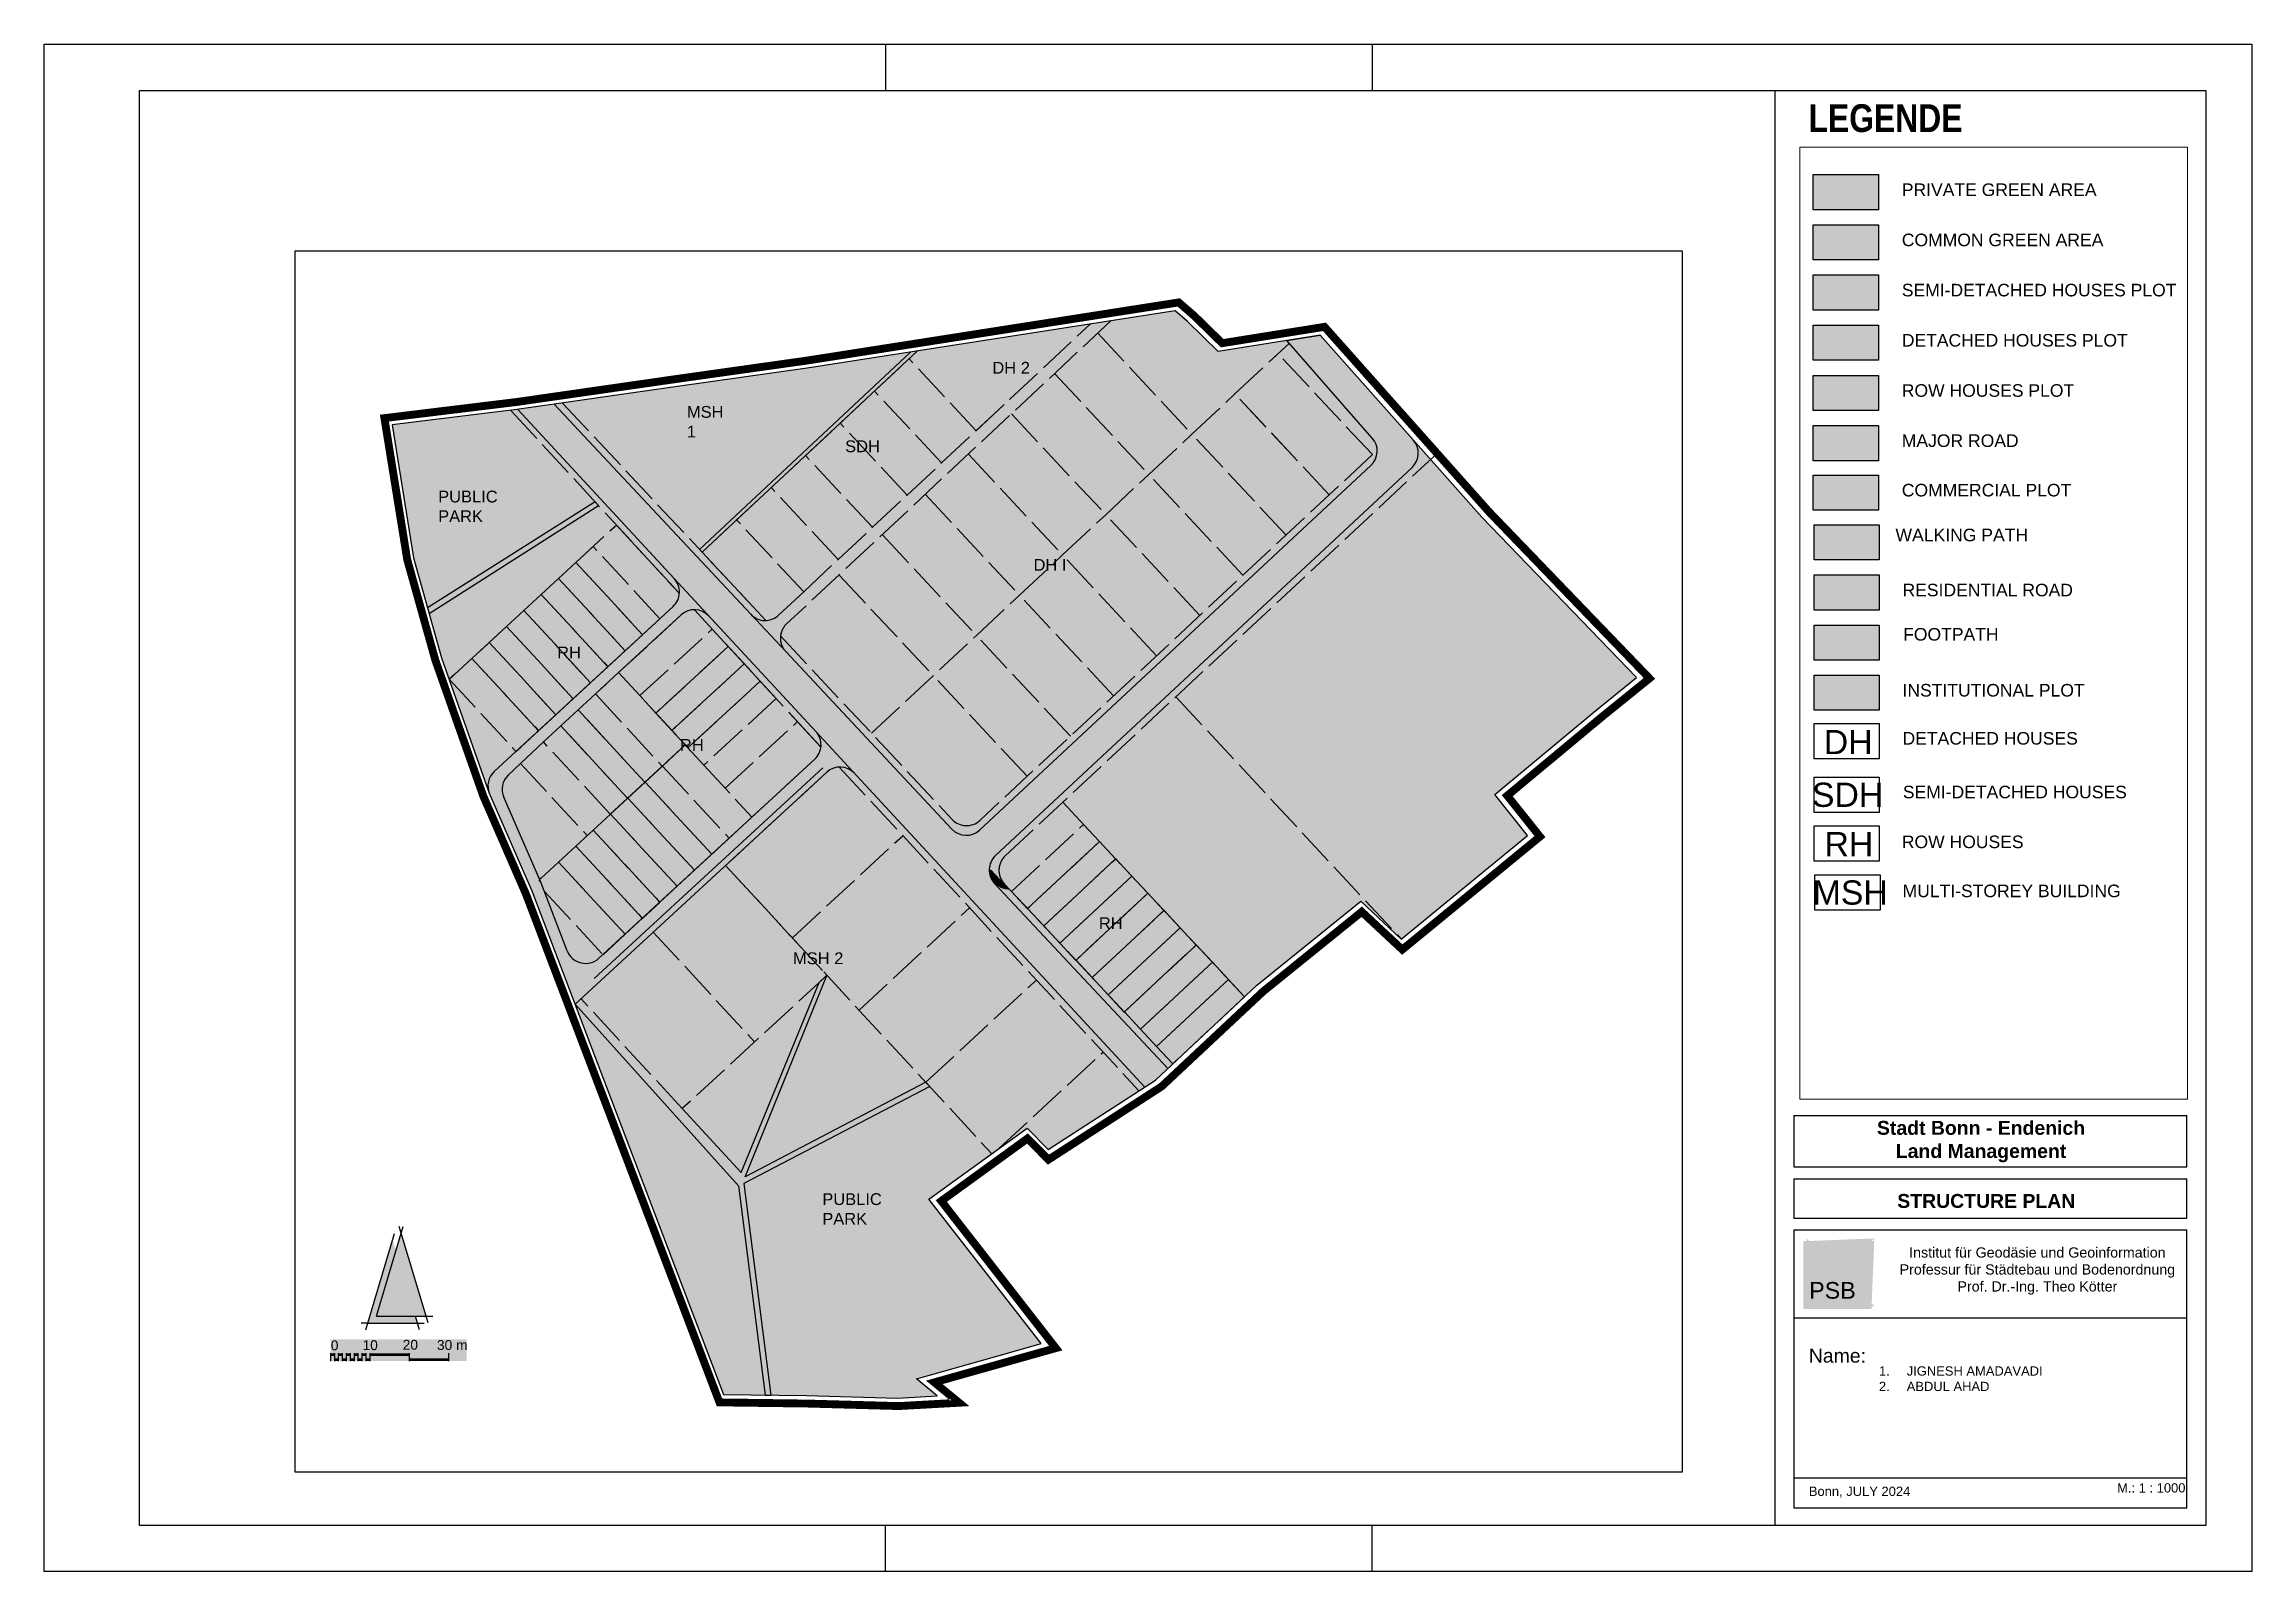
# Paper-space layout 'Designplan_1000' of a CAD drawing. Header units: metres. Extents: x 69 to 545, y 0 to 330.
# The model-space entities are those that its viewports show. They can reach past a viewport. Long polylines and large blocks are cut down to what shows.
import ezdxf

# ---------------------------------------------------------------- set-up
doc = ezdxf.new("R2010")
doc.units = ezdxf.units.M
doc.header["$MEASUREMENT"] = 0
doc.linetypes.add('GELTUNGSBEREICH', pattern=[8.5, 7, -1.5])
for name, color, linetype in [('detached house hatching', 255, 'Continuous'), ('FOOTPATH', 255, 'Continuous'), ('GELTUNGSBEREICH_B', 7, 'Continuous'), ('institutional plot hatching', 255, 'Continuous'), ('Labels', 7, 'Continuous'), ('Layout Frame', 7, 'Continuous'), ('Legend', 7, 'Continuous'), ('MAJOR ROAD', 255, 'Continuous'), ('MAJOR ROAD HATCH', 255, 'Continuous'), ('MSH 1', 255, 'Continuous'), ('MSH 2', 255, 'Continuous'), ('PLOT BOUNDARIES', 80, 'GELTUNGSBEREICH'), ('PUBLIC GREEN SPACE', 255, 'Continuous'), ('RESIDENTIAL ROAD', 255, 'Continuous'), ('RESIDENTIAL ROAD HATCHING', 255, 'Continuous'), ('row house hatching', 255, 'Continuous'), ('Scale Line', 7, 'Continuous'), ('semi detached hatch', 255, 'Continuous'), ('UMGR_GELTUNGSBEREICH', 7, 'Continuous'), ('WALKWAY', 255, 'Continuous'), ('Walkway Hatch', 255, 'Continuous')]:
    doc.layers.add(name, color=color, linetype=linetype)
doc.layers.add('Layout', color=1, linetype='Continuous', plot=False)
doc.layers.add('Planning area', color=1, linetype='Continuous', plot=False)
doc.styles.get("Standard").update_dxf_attribs({"font": 'arial.ttf', "height": 1})
doc.styles.add('Stil1', font='ARIALN.TTF')

psp = doc.layouts.new('Designplan_1000')

# ---------------------------------------------------------------- texts
at = {"layer": 'Layout Frame', "linetype": 'Continuous', "insert": (449.39, 316.79), "char_height": 6, "width": 201.2628, "attachment_point": 1, "style": 'Stil1'}
psp.add_mtext('{\\fArial Narrow|b1|i0|c0|p34;LEGENDE}', dxfattribs=at)
at = {"layer": 'Layout Frame', "linetype": 'Continuous'}
for s, insert, char_height, width, attachment_point in [('{\\fArial|b1|i0|c0|p34;Stadt Bonn - Endenich\\PLand Management}', (486.62, 97.37), 3, 258.8731, 2), ('{\\fArial|b1|i0|c0|p34;\\H0.8571x; STRUCTURE PLAN}', (487.17, 81.6), 3.5, 75.8823, 2), ('Institut für Geodäsie und Geoinformation\\PProfessur für Städtebau und Bodenordnung\\PProf. Dr.-Ing. Theo Kötter', (498.78, 70.08), 2.2, 258.8731, 2), ('Name:^I^I', (449.45, 48.2), 3, 214.1401, 1), ('{\\H0.6667x;M.: 1 : 1000}^I\\P^I', (515.99, 19.17), 3, 214.1401, 1), ('{\\H0.6667x;Bonn, JULY 2024}^I', (449.45, 18.43), 3, 214.1401, 1)]:
    psp.add_mtext(s, dxfattribs=dict(at, insert=insert, char_height=char_height, width=width, attachment_point=attachment_point))
at = {"layer": 'Layout Frame', "color": 7, "insert": (449.52, 62.6), "char_height": 3.6, "width": 10.4459, "attachment_point": 1}
psp.add_mtext('PSB', dxfattribs=at)
at = {"layer": 'Layout Frame', "insert": (462.58, 44.4), "char_height": 2, "attachment_point": 1}
psp.add_mtext_dynamic_manual_height_columns('\\pxi-3,l4,t4,31,58;1.^IJIGNESH AMADAVADI\\P2.^IABDUL AHAD', width=62.7475, gutter_width=5, heights=[10.81], dxfattribs=at)

msp = doc.modelspace()

# ---------------------------------------------------------------- texts
at = {"layer": 'Labels', "attachment_point": 1}
for s, width, gutter_width, insert, char_height in [('DH 2', 10.385, 2, (363595.09, 5621590.27), 3), ('MSH 1', 11.9129, 2, (363517.39, 5621579.05), 3), ('SDH', 11.0355, 2, (363557.64, 5621570.3), 3), ('PUBLIC PARK', 11.0355, 2, (363454.13, 5621557.52), 3), ('DH I', 10.385, 2, (363605.55, 5621540.15), 3), ('RH', 11.0355, 2, (363484.4, 5621517.86), 3), ('RH', 11.0355, 2, (363515.62, 5621494.34), 3), ('RH', 11.0355, 2, (363622.18, 5621449.01), 3), ('DH', 51.3774, 9.89, (364171.14, 5621449.6), 14.842), ('MSH 2', 13.0745, 2, (363544.38, 5621440.1), 3), ('SDH', 51.3774, 9.89, (364163.86, 5621417.27), 14.842), ('RH', 51.3774, 9.89, (364171.56, 5621387.04), 14.842), ('PUBLIC PARK', 11.0355, 2, (363551.83, 5621378.84), 3), ('MSH', 51.3774, 9.89, (364164.32, 5621357.34), 14.842)]:
    msp.add_mtext_dynamic_manual_height_columns(s, width=width, gutter_width=gutter_width, heights=[0], dxfattribs=dict(at, insert=insert, char_height=char_height))
at = {"layer": 'Legend', "linetype": 'Continuous', "width": 222.8401, "attachment_point": 1}
for s, insert, char_height in [('PRIVATE GREEN AREA', (364218.97, 5621784.76), 7.6958), ('COMMON GREEN AREA ', (364218.97, 5621753.97), 7.6958), ('SEMI-DETACHED HOUSES PLOT', (364218.97, 5621723.19), 7.6958), ('DETACHED HOUSES PLOT', (364218.97, 5621692.41), 7.6958), ('ROW HOUSES PLOT ', (364218.97, 5621661.62), 7.6958), ('MAJOR ROAD ', (364218.97, 5621630.84), 7.6958), ('COMMERCIAL PLOT', (364218.97, 5621600.51), 7.6958), ('RESIDENTIAL ROAD ', (364219.42, 5621539.25), 7.6958), ('FOOTPATH', (364219.8, 5621512.09), 7.696), ('INSTITUTIONAL PLOT ', (364219.42, 5621477.8), 7.6958), ('DETACHED HOUSES', (364219.42, 5621448.31), 7.6958), ('SEMI-DETACHED HOUSES', (364219.62, 5621415.39), 7.6958), ('ROW HOUSES', (364219, 5621384.83), 7.696), ('MULTI-STOREY BUILDING', (364219.46, 5621354.75), 7.6958)]:
    msp.add_mtext(s, dxfattribs=dict(at, insert=insert, char_height=char_height))
at = {"layer": 'Legend', "insert": (364215.11, 5621573.03), "char_height": 7.7077, "attachment_point": 1}
msp.add_mtext_dynamic_manual_height_columns('WALKING PATH', width=866.6583, gutter_width=25.69, heights=[0], dxfattribs=at)

# ---------------------------------------------------------------- blocks, each defined once
blk = doc.blocks.new('Nordpfeil')
at = {"layer": 'Scale Line', "linetype": 'Continuous'}
for color, points in [(256, [(2574420.15, 5621949.75), (2574419.33, 5621952.5), (2574413, 5621931.41), (2574425.66, 5621931.41), (2574425.13, 5621933.16), (2574415.18, 5621933.16)]), (255, [(2574421.5, 5621954.25), (2574415.18, 5621933.16), (2574427.83, 5621933.16)])]:
    blk.add_hatch(color=color, dxfattribs=at).paths.add_polyline_path(points)
at = {"layer": 'Scale Line'}
blk.add_hatch(color=255, dxfattribs=at).paths.add_polyline_path([(2574403.6, 5621927.24), (2574438.15, 5621927.23), (2574438.14, 5621921.74), (2574403.59, 5621921.73)])
at = {"layer": 'Scale Line', "linetype": 'Continuous'}
for p, q in [((2574412.49, 5621929.72), (2574419.83, 5621954.19)), ((2574415.18, 5621933.16), (2574422.01, 5621955.94)), ((2574428.34, 5621931.47), (2574421, 5621955.94)), ((2574413, 5621931.41), (2574411.31, 5621931.41)), ((2574413, 5621931.41), (2574425.66, 5621931.41)), ((2574415.18, 5621933.16), (2574427.83, 5621933.16)), ((2574426.16, 5621929.72), (2574425.13, 5621933.16)), ((2574425.66, 5621931.41), (2574427.34, 5621931.41)), ((2574427.83, 5621933.16), (2574429.52, 5621933.16))]:
    blk.add_line(p, q, dxfattribs=at)
at = {"layer": 'Scale Line', "color": 7}
for p, q in [((2574403.59, 5621921.73), (2574403.59, 5621923.73)), ((2574404.59, 5621921.73), (2574404.59, 5621923.73)), ((2574405.59, 5621921.73), (2574405.59, 5621923.73)), ((2574406.59, 5621921.73), (2574406.59, 5621923.73)), ((2574407.59, 5621921.73), (2574407.59, 5621923.73)), ((2574408.59, 5621921.73), (2574408.59, 5621923.73)), ((2574409.59, 5621921.73), (2574409.59, 5621923.73)), ((2574410.59, 5621921.73), (2574410.59, 5621923.73)), ((2574411.59, 5621921.73), (2574411.59, 5621923.73)), ((2574412.59, 5621921.73), (2574412.59, 5621923.73)), ((2574413.59, 5621921.73), (2574413.59, 5621923.73)), ((2574423.59, 5621921.73), (2574423.59, 5621923.73)), ((2574433.59, 5621921.73), (2574433.59, 5621923.73))]:
    blk.add_line(p, q, dxfattribs=at)
at = {"layer": 'Scale Line', "color": 7, "const_width": 0.667}
for points in [[(2574403.59, 5621923.4), (2574404.59, 5621923.4)], [(2574405.59, 5621923.4), (2574406.59, 5621923.4)], [(2574407.59, 5621923.4), (2574408.59, 5621923.4)], [(2574409.59, 5621923.4), (2574410.59, 5621923.4)], [(2574411.59, 5621923.4), (2574412.59, 5621923.4)], [(2574413.59, 5621923.4), (2574423.59, 5621923.4)], [(2574404.59, 5621922.06), (2574405.59, 5621922.06)], [(2574406.59, 5621922.06), (2574407.59, 5621922.06)], [(2574408.59, 5621922.06), (2574409.59, 5621922.06)], [(2574410.59, 5621922.06), (2574411.59, 5621922.06)], [(2574412.59, 5621922.06), (2574413.59, 5621922.06)], [(2574423.59, 5621922.06), (2574433.59, 5621922.06)]]:
    blk.add_lwpolyline(points, dxfattribs=at)
at = {"layer": 'Scale Line', "color": 7}
for s, p in [('0', (2574403.6, 5621924.48)), ('10', (2574411.67, 5621924.53)), ('20', (2574421.88, 5621924.63)), ('30 m', (2574430.6, 5621924.57))]:
    blk.add_text(s, height=2.5, dxfattribs=at).set_placement(p)

# ---------------------------------------------------------------- hatches: boundary and pattern name
at = {"layer": 'detached house hatching', "true_color": 0xf4ee51, "transparency": 33554674}
h = msp.add_hatch(color=41, dxfattribs=at)
h.dxf.hatch_style = 1
h.paths.add_polyline_path([(364204.71, 5621697.85), (364164.69, 5621697.85), (364164.69, 5621676.3), (364204.71, 5621676.3)])
h = msp.add_hatch(color=41, dxfattribs=at)
h.dxf.hatch_style = 1
h.paths.add_polyline_path([(363556.1, 5621536.11), (363542.76, 5621523.66, 0.17906), (363541.2, 5621520.56), (363564.37, 5621495.81), (363580.05, 5621510.45)])
h.paths.add_polyline_path([(363567.06, 5621546.35), (363556.1, 5621536.11), (363580.05, 5621510.45), (363591.02, 5621520.69)])
h.paths.add_polyline_path([(363578.02, 5621556.58), (363567.06, 5621546.35), (363591.02, 5621520.69), (363601.98, 5621530.93)])
h.paths.add_polyline_path([(363588.98, 5621566.82), (363578.02, 5621556.58), (363601.98, 5621530.93), (363612.94, 5621541.17)])
h.paths.add_polyline_path([(363599.95, 5621577.06), (363588.98, 5621566.82), (363612.94, 5621541.17), (363623.91, 5621551.41)])
h.paths.add_polyline_path([(363610.91, 5621587.3), (363599.95, 5621577.06), (363623.91, 5621551.41), (363634.87, 5621561.64)])
h.paths.add_polyline_path([(363621.87, 5621597.54), (363610.91, 5621587.3), (363634.87, 5621561.64), (363645.83, 5621571.88)])
h.paths.add_polyline_path([(363667.76, 5621592.35), (363656.79, 5621582.12), (363680.76, 5621556.45), (363691.74, 5621566.68)])
h.paths.add_polyline_path([(363656.79, 5621582.12), (363645.83, 5621571.88), (363669.79, 5621546.23), (363680.76, 5621556.45)])
h.paths.add_polyline_path([(363645.83, 5621571.88), (363634.87, 5621561.64), (363658.81, 5621536), (363669.79, 5621546.23)])
h.paths.add_polyline_path([(363634.87, 5621561.64), (363623.91, 5621551.41), (363647.84, 5621525.78), (363658.81, 5621536)])
h.paths.add_polyline_path([(363623.91, 5621551.41), (363612.94, 5621541.17), (363636.86, 5621515.55), (363647.84, 5621525.78)])
h.paths.add_polyline_path([(363612.94, 5621541.17), (363601.98, 5621530.93), (363625.89, 5621505.32), (363636.86, 5621515.55)])
h.paths.add_polyline_path([(363601.98, 5621530.93), (363591.02, 5621520.69), (363614.92, 5621495.1), (363625.89, 5621505.32)])
h.paths.add_polyline_path([(363591.02, 5621520.69), (363580.05, 5621510.45), (363603.94, 5621484.87), (363614.92, 5621495.1)])
h.paths.add_polyline_path([(363580.05, 5621510.45), (363564.37, 5621495.81), (363584.86, 5621473.91, 0.413547), (363591.92, 5621473.67), (363603.94, 5621484.87)])
h = msp.add_hatch(color=41, dxfattribs=at)
h.dxf.hatch_style = 1
h.paths.add_polyline_path([(363620.04, 5621599.93), (363576.04, 5621593.05), (363573.89, 5621591.04), (363590.95, 5621572.77)])
at = {"layer": 'FOOTPATH', "true_color": 0x2776bb, "transparency": 33554674}
h = msp.add_hatch(color=152, dxfattribs=at)
h.dxf.hatch_style = 1
h.paths.add_polyline_path([(363670.58, 5621594.98), (363667.76, 5621592.35), (363691.74, 5621566.68), (363692.96, 5621567.82, 0.17121), (363691.72, 5621570.9)])
h = msp.add_hatch(color=152, dxfattribs=at)
h.dxf.hatch_style = 1
h.paths.add_polyline_path([(363521.25, 5621541.88), (363485.76, 5621579.8), (363483.64, 5621579.49), (363485.69, 5621577.3), (363533.64, 5621526.08, 0.219215), (363537.51, 5621524.5)])
h.paths.add_polyline_path([(363519.31, 5621527.23), (363523.84, 5621522.31), (363523.84, 5621522.31), (363527.91, 5621517.9), (363531.97, 5621513.49), (363536.04, 5621509.07), (363540.1, 5621504.66), (363551.48, 5621492.3, 0.21916), (363550.18, 5621496.28), (363544.01, 5621502.94), (363544.01, 5621502.94), (363541.79, 5621505.34), (363522.95, 5621525.68, 0.2059)])
h.paths.add_polyline_path([(363474.36, 5621578.16), (363474.13, 5621578.12), (363472.61, 5621577.94), (363515.49, 5621531.38, 0.208996), (363514.17, 5621535.16)])
h = msp.add_hatch(color=152, dxfattribs=at)
h.dxf.hatch_style = 1
h.paths.add_polyline_path([(363706.56, 5621565.46), (363702.15, 5621570.41, -0.407479), (363701.82, 5621563.43), (363640.53, 5621506.33), (363641.73, 5621505.05)])
at = {"layer": 'FOOTPATH', "true_color": 0x2776bb, "transparency": 33554687}
h = msp.add_hatch(color=152, dxfattribs=at)
h.dxf.hatch_style = 1
h.paths.add_polyline_path([(363541.2, 5621520.56, 0.219217), (363542.52, 5621516.59), (363584.78, 5621471.44, 0.413547), (363591.83, 5621471.2), (363691.37, 5621563.95, 0.219217), (363692.96, 5621567.82), (363591.92, 5621473.67, -0.413547), (363584.86, 5621473.91)])
h = msp.add_hatch(color=152, dxfattribs=at)
h.dxf.hatch_style = 1
h.paths.add_polyline_path([(364205.15, 5621492.36), (364205.15, 5621513.91), (364165.13, 5621513.91), (364165.13, 5621492.36)])
at = {"layer": 'FOOTPATH', "true_color": 0x2776bb, "transparency": 33554674}
h = msp.add_hatch(color=152, dxfattribs=at)
h.dxf.hatch_style = 1
h.paths.add_polyline_path([(363599.51, 5621456.07, -0.219215), (363595.64, 5621457.65), (363639.72, 5621410.55), (363640.99, 5621411.75)])
h.paths.add_polyline_path([(363598.35, 5621464.64), (363594.69, 5621461.22), (363598.11, 5621457.56, -0.414888)])
h.paths.add_polyline_path([(363641.73, 5621505.05), (363640.53, 5621506.33), (363595.88, 5621464.72, 0.219185), (363594.29, 5621460.85)])
h = msp.add_hatch(color=152, dxfattribs=at)
h.dxf.hatch_style = 1
h.paths.add_polyline_path([(363552.97, 5621485.91, 0.927118), (363551.95, 5621487.02), (363493.79, 5621433.41, -0.511022), (363485.85, 5621435.02), (363488.94, 5621426.89), (363490.05, 5621427.91), (363491.15, 5621428.93)])
at = {"layer": 'FOOTPATH', "true_color": 0x2776bb, "transparency": 33554687}
h = msp.add_hatch(color=152, dxfattribs=at)
h.dxf.hatch_style = 1
h.paths.add_polyline_path([(363560.02, 5621485.63, 0.218783), (363556.17, 5621487.23), (363559.35, 5621483.78), (363632.35, 5621404.88), (363633.84, 5621405.85), (363628.8, 5621411.3), (363607.85, 5621433.94)])
at = {"layer": 'FOOTPATH', "true_color": 0x2776bb, "transparency": 33554674}
h = msp.add_hatch(color=152, dxfattribs=at)
h.dxf.hatch_style = 1
h.paths.add_polyline_path([(363594.69, 5621461.22), (363594.29, 5621460.85, 0.414916), (363599.51, 5621456.07)])
at = {"layer": 'institutional plot hatching', "true_color": 0xf26722, "transparency": 33554674}
h = msp.add_hatch(color=30, dxfattribs=at)
h.dxf.hatch_style = 1
h.paths.add_polyline_path([(364204.71, 5621667.06), (364164.69, 5621667.06), (364164.69, 5621645.52), (364204.71, 5621645.52)])
at = {"layer": 'institutional plot hatching', "true_color": 0xf7abae, "transparency": 33554674}
h = msp.add_hatch(color=241, dxfattribs=at)
h.dxf.hatch_style = 1
h.paths.add_polyline_path([(363758.92, 5621509.98), (363719.6, 5621550.81), (363706.56, 5621565.46), (363641.73, 5621505.05), (363699.09, 5621443.48), (363731.22, 5621469.85), (363722.92, 5621480.25), (363748.6, 5621501.63)])
h.paths.add_polyline_path([(364204.71, 5621605.95), (364164.69, 5621605.95), (364164.69, 5621584.41), (364204.71, 5621584.41)])
at = {"layer": 'institutional plot hatching', "true_color": 0xf27172, "transparency": 33554674}
h = msp.add_hatch(color=11, dxfattribs=at)
h.dxf.hatch_style = 1
h.paths.add_polyline_path([(363641.73, 5621505.05), (363612.98, 5621478.26), (363618.24, 5621472.64), (363618.25, 5621472.65), (363622.34, 5621468.26), (363626.44, 5621463.88), (363626.45, 5621463.89), (363630.54, 5621459.5), (363630.55, 5621459.5), (363634.64, 5621455.12), (363634.65, 5621455.12), (363638.74, 5621450.73), (363638.75, 5621450.74), (363642.84, 5621446.35), (363646.94, 5621441.97), (363646.95, 5621441.98), (363651.04, 5621437.59), (363651.05, 5621437.6), (363655.15, 5621433.21), (363655.16, 5621433.22), (363659.25, 5621428.83), (363662.3, 5621431.69), (363688.79, 5621453.09), (363699.09, 5621443.48)])
h.paths.add_polyline_path([(364205.15, 5621483.25), (364165.13, 5621483.25), (364165.13, 5621461.7), (364205.15, 5621461.7)])
at = {"layer": 'MAJOR ROAD HATCH', "true_color": 0x636466, "transparency": 33554674}
h = msp.add_hatch(color=251, dxfattribs=at)
h.dxf.hatch_style = 1
h.paths.add_polyline_path([(364164.69, 5621636.28), (364164.69, 5621614.73), (364204.71, 5621614.73), (364204.71, 5621636.28)])
h = msp.add_hatch(color=251, dxfattribs=at)
h.dxf.hatch_style = 1
h.paths.add_polyline_path([(363483.64, 5621579.49), (363474.36, 5621578.16), (363514.17, 5621535.16), (363514.84, 5621534.44), (363550.18, 5621496.28, -0.014068), (363550.37, 5621496.07), (363633.84, 5621405.85), (363636.58, 5621407.62), (363639.72, 5621410.55), (363595.64, 5621457.65, -0.414881), (363595.88, 5621464.72), (363701.82, 5621563.43, 0.407479), (363702.15, 5621570.41), (363678.45, 5621597.06), (363669.94, 5621595.7), (363691.72, 5621570.9, -0.405652), (363691.37, 5621563.95), (363591.83, 5621471.2, -0.413547), (363584.78, 5621471.44), (363542.52, 5621516.59), (363533.64, 5621526.08)])
at = {"layer": 'MSH 1', "true_color": 0xf8f6b0, "transparency": 33554674}
h = msp.add_hatch(color=51, dxfattribs=at)
h.dxf.hatch_style = 1
h.paths.add_polyline_path([(364204.71, 5621790.2), (364164.69, 5621790.2), (364164.69, 5621768.65), (364204.71, 5621768.65)])
h = msp.add_hatch(color=51, dxfattribs=at)
h.dxf.hatch_style = 1
h.paths.add_polyline_path([(363574.23, 5621592.77), (363547.96, 5621588.66), (363514.99, 5621584.01), (363485.76, 5621579.8), (363520.6, 5621542.57)])
at = {"layer": 'MSH 2', "true_color": 0xfecc66, "transparency": 33554674}
h = msp.add_hatch(color=31, dxfattribs=at)
h.dxf.hatch_style = 1
h.paths.add_polyline_path([(364204.71, 5621728.63), (364164.69, 5621728.63), (364164.69, 5621707.08), (364204.71, 5621707.08)])
at = {"layer": 'MSH 2', "true_color": 0xf8f6b0, "transparency": 33554674}
h = msp.add_hatch(color=51, dxfattribs=at)
h.dxf.hatch_style = 1
h.paths.add_polyline_path([(363508.85, 5621445.24), (363490.47, 5621428.3), (363516.22, 5621400.36), (363534.61, 5621417.31)])
h.paths.add_polyline_path([(363544.2, 5621443.78), (363544.22, 5621443.8), (363527.23, 5621462.19), (363508.85, 5621445.24), (363534.61, 5621417.31), (363552.99, 5621434.25)])
h.paths.add_polyline_path([(363572.32, 5621469.76), (363556.16, 5621487.23, 0.178293), (363552.97, 5621485.91), (363527.23, 5621462.19), (363544.22, 5621443.8)])
h.paths.add_polyline_path([(363589.3, 5621451.41), (363572.32, 5621469.76), (363544.21, 5621443.79), (363561.17, 5621425.43)])
h.paths.add_polyline_path([(363606.28, 5621433.06), (363589.3, 5621451.41), (363561.17, 5621425.43), (363578.14, 5621407.06)])
h.paths.add_polyline_path([(363606.28, 5621433.06), (363578.14, 5621407.06), (363579.16, 5621405.96), (363594.92, 5621388.9), (363596.79, 5621390.26), (363623.26, 5621414.71)])
h.paths.add_polyline_path([(363632.35, 5621404.88), (363623.26, 5621414.71), (363596.79, 5621390.26), (363603.91, 5621395.42), (363609.29, 5621389.97)])
at = {"layer": 'PUBLIC GREEN SPACE', "true_color": 0x139b48, "transparency": 33554674}
h = msp.add_hatch(color=114, dxfattribs=at)
h.dxf.hatch_style = 1
h.paths.add_polyline_path([(364204.71, 5621759.41), (364164.69, 5621759.41), (364164.69, 5621737.87), (364204.71, 5621737.87)])
h = msp.add_hatch(color=114, dxfattribs=at)
h.dxf.hatch_style = 1
h.paths.add_polyline_path([(363644.76, 5621600.51), (363641.54, 5621603.29), (363625.32, 5621600.76), (363621.87, 5621597.54), (363645.83, 5621571.88), (363656.79, 5621582.12), (363667.76, 5621592.36), (363670.58, 5621594.98), (363669.94, 5621595.7), (363652.51, 5621592.91)])
h = msp.add_hatch(color=114, dxfattribs=at)
h.dxf.hatch_style = 1
h.paths.add_polyline_path([(363494.05, 5621554.66), (363472.61, 5621577.94), (363442.43, 5621574.25), (363447.88, 5621540.44), (363451.44, 5621527.71)])
h.paths.add_polyline_path([(363480.34, 5621531.12), (363480.34, 5621531.13), (363484.75, 5621535.2), (363489.16, 5621539.26), (363499.47, 5621548.77), (363494.87, 5621553.77), (363451.84, 5621526.27), (363455, 5621514.98), (363456.93, 5621509.52), (363471.53, 5621522.98), (363475.94, 5621527.05), (363475.93, 5621527.05)])
h = msp.add_hatch(color=114, dxfattribs=at)
h.dxf.hatch_style = 1
h.paths.add_polyline_path([(363456.97, 5621509.56), (363456.93, 5621509.52), (363467.04, 5621480.88, -0.293149), (363468.4, 5621486.1), (363473.92, 5621491.19)])
h.paths.add_polyline_path([(363481.19, 5621455.58), (363486.96, 5621440.5, 0.530341), (363495.02, 5621438.61), (363496.02, 5621439.54)])
h = msp.add_hatch(color=114, dxfattribs=at)
h.dxf.hatch_style = 1
h.paths.add_polyline_path([(363488.94, 5621426.89), (363526.72, 5621327.65), (363537.26, 5621327.51), (363530.52, 5621380.74)])
h.paths.add_polyline_path([(363551.06, 5621432.47), (363516.22, 5621400.36), (363531.17, 5621384.15)])
h.paths.add_polyline_path([(363578.14, 5621407.06), (363553.01, 5621434.27), (363532.19, 5621383.04)])
h = msp.add_hatch(color=114, dxfattribs=at)
h.dxf.hatch_style = 1
h.paths.add_polyline_path([(363578.91, 5621377.29), (363594.92, 5621388.9), (363579.16, 5621405.96), (363531.84, 5621381.28), (363538.76, 5621327.49), (363547.79, 5621327.37), (363570.92, 5621326.73), (363581.06, 5621327.3), (363575.77, 5621331.65), (363599.54, 5621338.36), (363607.48, 5621340.59)])
at = {"layer": 'RESIDENTIAL ROAD HATCHING', "true_color": 0xc7c8ca, "transparency": 33554674}
h = msp.add_hatch(color=9, dxfattribs=at)
h.dxf.hatch_style = 1
h.paths.add_polyline_path([(363542.76, 5621523.66), (363625.32, 5621600.76), (363620.04, 5621599.93), (363582.18, 5621564.58), (363573.41, 5621556.39), (363564.64, 5621548.2), (363555.87, 5621540.01), (363547.1, 5621531.82), (363540.7, 5621525.84, -0.413876), (363533.64, 5621526.08), (363542.52, 5621516.59, -0.414549)])
h = msp.add_hatch(color=9, dxfattribs=at)
h.dxf.hatch_style = 1
h.paths.add_polyline_path([(364165.13, 5621544.69), (364165.13, 5621523.14), (364205.15, 5621523.14), (364205.15, 5621544.69)])
h = msp.add_hatch(color=9, dxfattribs=at)
h.dxf.hatch_style = 1
h.paths.add_polyline_path([(363551.95, 5621487.02, -0.927118), (363552.97, 5621485.91, -0.413678), (363560.02, 5621485.63), (363550.37, 5621496.07, -0.398489), (363549.9, 5621489.21), (363533.72, 5621474.29), (363533.18, 5621473.79), (363528.13, 5621469.13), (363528.13, 5621469.13), (363523.73, 5621465.06), (363519.32, 5621460.98), (363514.91, 5621456.91), (363510.5, 5621452.84), (363510.52, 5621452.82), (363506.12, 5621448.75), (363501.69, 5621444.7), (363496.06, 5621439.49), (363496.02, 5621439.54), (363495.02, 5621438.61, -0.530341), (363486.96, 5621440.5), (363480.41, 5621457.64), (363475.3, 5621469.36), (363470.84, 5621479.59, -0.314087), (363471.97, 5621485.2), (363475.07, 5621488.17), (363480.94, 5621493.6), (363485.35, 5621497.68), (363489.75, 5621501.75), (363494.16, 5621505.82), (363500.04, 5621511.25), (363500.04, 5621511.25), (363515.95, 5621525.91, -0.413411), (363523.01, 5621525.63), (363514.17, 5621535.16, -0.414719), (363513.9, 5621528.09), (363510.51, 5621524.96), (363510.52, 5621524.95), (363506.11, 5621520.88), (363497.28, 5621512.75), (363497.29, 5621512.74), (363492.88, 5621508.67), (363492.88, 5621508.67), (363488.47, 5621504.6), (363484.06, 5621500.53), (363479.65, 5621496.47), (363475.24, 5621492.4), (363468.4, 5621486.1, 0.293152), (363467.04, 5621480.88), (363467.12, 5621480.65, 0.011837), (363467.21, 5621480.43), (363472.55, 5621468.16), (363477.63, 5621456.51), (363477.96, 5621455.74), (363485.85, 5621435.02, 0.511022), (363493.79, 5621433.41)])
at = {"layer": 'row house hatching', "true_color": 0xf26722, "transparency": 33554674}
h = msp.add_hatch(color=30, dxfattribs=at)
h.dxf.hatch_style = 1
h.paths.add_polyline_path([(363499.45, 5621548.75), (363493.57, 5621543.33), (363510.51, 5621524.96), (363513.9, 5621528.09, 0.188998), (363515.49, 5621531.37)])
h.paths.add_polyline_path([(363493.57, 5621543.33), (363489.16, 5621539.26), (363506.1, 5621520.89), (363510.51, 5621524.96)])
h.paths.add_polyline_path([(363489.16, 5621539.26), (363484.75, 5621535.2), (363501.69, 5621516.82), (363506.1, 5621520.89)])
h.paths.add_polyline_path([(363484.75, 5621535.2), (363480.34, 5621531.13), (363497.28, 5621512.75), (363501.69, 5621516.82)])
h.paths.add_polyline_path([(363480.34, 5621531.12), (363475.93, 5621527.05), (363492.87, 5621508.68), (363497.28, 5621512.75)])
h.paths.add_polyline_path([(363475.94, 5621527.05), (363471.53, 5621522.98), (363488.46, 5621504.61), (363492.87, 5621508.68)])
h.paths.add_polyline_path([(363471.53, 5621522.98), (363467.12, 5621518.91), (363484.05, 5621500.54), (363488.46, 5621504.61)])
h.paths.add_polyline_path([(363467.12, 5621518.91), (363462.7, 5621514.85), (363479.64, 5621496.48), (363484.05, 5621500.54)])
h.paths.add_polyline_path([(363462.7, 5621514.85), (363458.29, 5621510.78), (363456.97, 5621509.56), (363473.92, 5621491.19), (363479.64, 5621496.48)])
h.paths.add_polyline_path([(363475.07, 5621488.17), (363471.93, 5621485.16, 0.314555), (363470.81, 5621479.55), (363479.95, 5621458.65), (363480.32, 5621458.99), (363484.73, 5621463.06), (363489.13, 5621467.13), (363492.04, 5621469.8)])
h.paths.add_polyline_path([(363484.73, 5621463.06), (363480.32, 5621458.99), (363479.95, 5621458.65), (363480.25, 5621457.98), (363481.15, 5621455.63), (363496.02, 5621439.54), (363501.66, 5621444.73)])
h.paths.add_polyline_path([(363489.13, 5621467.13), (363484.73, 5621463.06), (363501.66, 5621444.73), (363506.07, 5621448.8)])
h.paths.add_polyline_path([(363493.56, 5621471.18), (363489.15, 5621467.11), (363506.07, 5621448.8), (363510.48, 5621452.87)])
h.paths.add_polyline_path([(363497.95, 5621475.28), (363493.54, 5621471.2), (363510.48, 5621452.87), (363514.89, 5621456.93)])
h.paths.add_polyline_path([(363480.94, 5621493.6), (363475.07, 5621488.17), (363492.05, 5621469.79), (363493.56, 5621471.18), (363493.54, 5621471.2), (363497.91, 5621475.24)])
h.paths.add_polyline_path([(363485.35, 5621497.68), (363480.94, 5621493.6), (363497.91, 5621475.24), (363502.31, 5621479.31)])
h.paths.add_polyline_path([(363489.75, 5621501.75), (363485.35, 5621497.68), (363502.31, 5621479.31), (363506.72, 5621483.39)])
h.paths.add_polyline_path([(363494.16, 5621505.82), (363489.75, 5621501.75), (363506.72, 5621483.39), (363511.13, 5621487.46)])
h.paths.add_polyline_path([(363509.52, 5621500.97), (363505.45, 5621505.38), (363505.46, 5621505.38), (363500.04, 5621511.25), (363494.16, 5621505.82), (363511.13, 5621487.46), (363511.13, 5621487.46), (363516.98, 5621492.86), (363513.58, 5621496.55)])
h.paths.add_polyline_path([(363521.71, 5621487.72), (363517.65, 5621492.14), (363516.98, 5621492.86), (363511.18, 5621487.48), (363528.13, 5621469.13), (363532.98, 5621473.61), (363533.92, 5621474.47)])
h.paths.add_polyline_path([(363511.18, 5621487.48), (363511.14, 5621487.45), (363511.13, 5621487.45), (363506.76, 5621483.42), (363523.72, 5621465.07), (363528.13, 5621469.13)])
h.paths.add_polyline_path([(363506.76, 5621483.42), (363502.35, 5621479.35), (363519.3, 5621461), (363523.72, 5621465.07)])
h.paths.add_polyline_path([(363502.35, 5621479.35), (363497.95, 5621475.28), (363514.89, 5621456.93), (363519.3, 5621461)])
h.paths.add_polyline_path([(363549.9, 5621489.21, 0.178715), (363551.48, 5621492.29), (363545.5, 5621498.75), (363527.13, 5621481.84), (363533.92, 5621474.47)])
h.paths.add_polyline_path([(363545.52, 5621498.77), (363544.7, 5621499.66), (363540.1, 5621504.66), (363521.71, 5621487.72), (363527.13, 5621481.84)])
h.paths.add_polyline_path([(363540.1, 5621504.66), (363536.04, 5621509.07), (363517.65, 5621492.14), (363521.71, 5621487.72)])
h.paths.add_polyline_path([(363536.04, 5621509.07), (363531.97, 5621513.49), (363513.6, 5621496.57), (363517.01, 5621492.88), (363516.98, 5621492.86), (363517.65, 5621492.14)])
h.paths.add_polyline_path([(363531.97, 5621513.49), (363527.91, 5621517.9), (363509.53, 5621500.97), (363513.6, 5621496.57)])
h.paths.add_polyline_path([(363527.91, 5621517.9), (363523.84, 5621522.31), (363505.46, 5621505.38), (363509.53, 5621500.97)])
h.paths.add_polyline_path([(363523.84, 5621522.31), (363519.31, 5621527.23, 0.187069), (363515.95, 5621525.91), (363500.04, 5621511.25), (363500.04, 5621511.25), (363505.46, 5621505.38)])
h = msp.add_hatch(color=30, dxfattribs=at)
h.dxf.hatch_style = 1
h.paths.add_polyline_path([(363618.24, 5621472.64), (363612.98, 5621478.26), (363598.35, 5621464.64, 0.414883), (363598.11, 5621457.56), (363599.95, 5621455.59)])
h.paths.add_polyline_path([(363622.34, 5621468.26), (363618.24, 5621472.64), (363599.96, 5621455.6), (363604.05, 5621451.21)])
h.paths.add_polyline_path([(363626.44, 5621463.88), (363622.34, 5621468.26), (363604.06, 5621451.22), (363608.15, 5621446.83)])
h.paths.add_polyline_path([(363630.54, 5621459.5), (363626.44, 5621463.88), (363608.16, 5621446.84), (363612.25, 5621442.45)])
h.paths.add_polyline_path([(363634.64, 5621455.12), (363630.54, 5621459.5), (363612.26, 5621442.46), (363616.35, 5621438.07)])
h.paths.add_polyline_path([(363638.74, 5621450.73), (363634.64, 5621455.12), (363616.36, 5621438.08), (363620.45, 5621433.69)])
h.paths.add_polyline_path([(363642.84, 5621446.35), (363638.74, 5621450.73), (363620.46, 5621433.7), (363624.55, 5621429.31)])
h.paths.add_polyline_path([(363646.94, 5621441.97), (363642.84, 5621446.35), (363624.56, 5621429.32), (363628.65, 5621424.93)])
h.paths.add_polyline_path([(363651.04, 5621437.59), (363646.94, 5621441.97), (363628.66, 5621424.94), (363632.75, 5621420.55)])
h.paths.add_polyline_path([(363655.15, 5621433.21), (363651.04, 5621437.59), (363632.76, 5621420.56), (363636.85, 5621416.17)])
h.paths.add_polyline_path([(363659.25, 5621428.83), (363655.15, 5621433.21), (363636.86, 5621416.18), (363640.95, 5621411.79)])
at = {"layer": 'semi detached hatch', "true_color": 0xfecc66, "transparency": 33554674}
h = msp.add_hatch(color=31, dxfattribs=at)
h.dxf.hatch_style = 1
h.paths.add_polyline_path([(363530.04, 5621550.09), (363521.25, 5621541.88), (363537.51, 5621524.5, 0.178469), (363540.7, 5621525.84), (363547.1, 5621531.82)])
h.paths.add_polyline_path([(363538.81, 5621558.28), (363530.04, 5621550.09), (363547.1, 5621531.82), (363555.87, 5621540.01)])
h.paths.add_polyline_path([(363547.58, 5621566.47), (363538.81, 5621558.28), (363555.87, 5621540.01), (363564.64, 5621548.2)])
h.paths.add_polyline_path([(363556.35, 5621574.66), (363547.58, 5621566.47), (363564.64, 5621548.2), (363573.41, 5621556.39)])
h.paths.add_polyline_path([(363565.12, 5621582.85), (363556.35, 5621574.66), (363573.41, 5621556.39), (363582.18, 5621564.58)])
h.paths.add_polyline_path([(363573.89, 5621591.04), (363565.12, 5621582.85), (363582.18, 5621564.58), (363590.95, 5621572.77)])
at = {"layer": 'Walkway Hatch', "true_color": 0x136734, "transparency": 33554674}
h = msp.add_hatch(color=116, dxfattribs=at)
h.dxf.hatch_style = 1
h.paths.add_polyline_path([(363576.04, 5621593.05), (363574.23, 5621592.77), (363555.66, 5621575.38), (363556.35, 5621574.66)])
h = msp.add_hatch(color=116, dxfattribs=at)
h.dxf.hatch_style = 1
h.paths.add_polyline_path([(363451.44, 5621527.71), (363451.84, 5621526.27), (363494.87, 5621553.77), (363494.05, 5621554.66)])
h.paths.add_polyline_path([(364165.13, 5621553.93), (364205.15, 5621553.93), (364205.15, 5621575.47), (364165.13, 5621575.47)])
h = msp.add_hatch(color=116, dxfattribs=at)
h.dxf.hatch_style = 1
h.paths.add_polyline_path([(363556.35, 5621574.66), (363555.66, 5621575.38), (363520.6, 5621542.57), (363521.25, 5621541.88)])
h = msp.add_hatch(color=116, dxfattribs=at)
h.dxf.hatch_style = 1
h.paths.add_polyline_path([(363579.16, 5621405.96), (363578.14, 5621407.06), (363532.19, 5621383.04), (363552.99, 5621434.25), (363551.04, 5621432.45), (363531.17, 5621384.15), (363490.47, 5621428.3), (363488.94, 5621426.89), (363530.52, 5621380.74), (363537.26, 5621327.51), (363538.76, 5621327.49), (363531.84, 5621381.28)])

# ---------------------------------------------------------------- linework, layer by layer
at = {"layer": 'GELTUNGSBEREICH_B', "linetype": 'GELTUNGSBEREICH', "const_width": 2, "flags": 128}
msp.add_lwpolyline([(363726.04, 5621479.95), (363750.21, 5621500.06), (363762.22, 5621509.77), (363721.4, 5621552.14), (363679.56, 5621599.18), (363653.53, 5621595.02), (363646.45, 5621601.95), (363642.49, 5621605.39), (363548, 5621590.61), (363515.04, 5621585.96), (363474.2, 5621580.08), (363440.46, 5621575.96), (363446.26, 5621539.99), (363453.43, 5621514.36), (363465.62, 5621479.82), (363476.45, 5621454.96), (363525.68, 5621325.65), (363548.09, 5621325.35), (363571.29, 5621324.71), (363586.63, 5621325.56), (363580.33, 5621330.74), (363600.43, 5621336.41), (363611.23, 5621339.45), (363582.1, 5621376.86), (363604.03, 5621392.77), (363609.35, 5621387.38), (363638.16, 5621406.01), (363663.96, 5621430.16), (363689.03, 5621450.42), (363699.35, 5621440.8), (363734.36, 5621469.53)], close=True, dxfattribs=at)
at = {"layer": 'GELTUNGSBEREICH_B', "const_width": 2}
for points in [[(363644, 5621604.08), (363642.49, 5621605.39), (363640.51, 5621605.08)], [(363655.51, 5621595.33), (363653.53, 5621595.02), (363652.1, 5621596.42)], [(363680.89, 5621597.69), (363679.56, 5621599.18), (363677.58, 5621598.87)], [(363442.45, 5621576.2), (363440.46, 5621575.96), (363440.78, 5621573.98)], [(363760.66, 5621508.52), (363762.22, 5621509.77), (363760.83, 5621511.21)], [(363727.29, 5621478.38), (363726.04, 5621479.95), (363727.58, 5621481.23)], [(363732.81, 5621468.26), (363734.36, 5621469.53), (363733.11, 5621471.1)], [(363687.48, 5621449.16), (363689.03, 5621450.42), (363690.5, 5621449.06)], [(363697.89, 5621442.16), (363699.35, 5621440.8), (363700.89, 5621442.07)], [(363602.42, 5621391.6), (363604.03, 5621392.77), (363605.44, 5621391.35)], [(363607.95, 5621388.8), (363609.35, 5621387.38), (363611.03, 5621388.47)], [(363583.33, 5621375.28), (363582.1, 5621376.86), (363583.72, 5621378.04)], [(363609.31, 5621338.91), (363611.23, 5621339.45), (363610, 5621341.03)], [(363524.97, 5621327.52), (363525.68, 5621325.65), (363527.68, 5621325.62)], [(363581.88, 5621329.47), (363580.33, 5621330.74), (363582.26, 5621331.29)], [(363584.64, 5621325.45), (363586.63, 5621325.56), (363585.09, 5621326.83)]]:
    msp.add_lwpolyline(points, dxfattribs=at)
at = {"layer": 'Legend', "linetype": 'Continuous'}
for points in [[(364164.69, 5621790.2), (364204.71, 5621790.2), (364204.71, 5621768.65), (364164.69, 5621768.65), (364164.69, 5621790.2)], [(364164.69, 5621759.41), (364204.71, 5621759.41), (364204.71, 5621737.87), (364164.69, 5621737.87), (364164.69, 5621759.41)], [(364164.69, 5621728.63), (364204.71, 5621728.63), (364204.71, 5621707.08), (364164.69, 5621707.08), (364164.69, 5621728.63)], [(364164.69, 5621697.85), (364204.71, 5621697.85), (364204.71, 5621676.3), (364164.69, 5621676.3), (364164.69, 5621697.85)], [(364164.69, 5621667.06), (364204.71, 5621667.06), (364204.71, 5621645.52), (364164.69, 5621645.52), (364164.69, 5621667.06)], [(364164.69, 5621636.28), (364204.71, 5621636.28), (364204.71, 5621614.73), (364164.69, 5621614.73), (364164.69, 5621636.28)], [(364164.69, 5621605.95), (364204.71, 5621605.95), (364204.71, 5621584.41), (364164.69, 5621584.41), (364164.69, 5621605.95)], [(364165.13, 5621575.47), (364205.15, 5621575.47), (364205.15, 5621553.93), (364165.13, 5621553.93), (364165.13, 5621575.47)], [(364165.13, 5621544.69), (364205.15, 5621544.69), (364205.15, 5621523.14), (364165.13, 5621523.14), (364165.13, 5621544.69)], [(364165.13, 5621513.91), (364205.15, 5621513.91), (364205.15, 5621492.36), (364165.13, 5621492.36), (364165.13, 5621513.91)], [(364165.13, 5621483.25), (364205.15, 5621483.25), (364205.15, 5621461.7), (364165.13, 5621461.7), (364165.13, 5621483.25)], [(364165.13, 5621453.48), (364205.15, 5621453.48), (364205.15, 5621431.93), (364165.13, 5621431.93), (364165.13, 5621453.48)], [(364165.13, 5621420.59), (364205.15, 5621420.59), (364205.15, 5621399.04), (364165.13, 5621399.04), (364165.13, 5621420.59)], [(364165.13, 5621390.73), (364205.15, 5621390.73), (364205.15, 5621369.18), (364165.13, 5621369.18), (364165.13, 5621390.73)], [(364165.59, 5621360.65), (364205.61, 5621360.65), (364205.61, 5621339.11), (364165.59, 5621339.11), (364165.59, 5621360.65)]]:
    msp.add_lwpolyline(points, dxfattribs=at)
at = {"layer": 'MAJOR ROAD'}
for p, q in [((363669.94, 5621595.7), (363678.45, 5621597.06)), ((363702.15, 5621570.41), (363678.45, 5621597.06)), ((363691.72, 5621570.9), (363669.94, 5621595.7)), ((363474.36, 5621578.16), (363514.17, 5621535.16)), ((363474.42, 5621578.09), (363474.42, 5621578.09)), ((363483.64, 5621579.49), (363533.64, 5621526.08)), ((363691.37, 5621563.95), (363591.83, 5621471.2)), ((363701.82, 5621563.43), (363595.88, 5621464.72)), ((363550.18, 5621496.28), (363510.92, 5621538.67)), ((363514.84, 5621534.44), (363514.17, 5621535.16)), ((363584.78, 5621471.44), (363542.52, 5621516.59)), ((363633.84, 5621405.85), (363541.79, 5621505.34)), ((363639.72, 5621410.55), (363595.64, 5621457.65))]:
    msp.add_line(p, q, dxfattribs=at)
for centre, start, end in [((363687.97, 5621567.6), 312.9757, 41.2954), ((363698.42, 5621567.09), 312.9757, 41.6553), ((363510.51, 5621531.76), 312.7029, 42.8022), ((363519.34, 5621522.23), 42.8022, 132.6451), ((363588.43, 5621474.86), 223.1061, 312.9757), ((363599.29, 5621461.06), 132.9757, 223.1061)]:
    msp.add_arc(centre, 5, start, end, dxfattribs=at)
at = {"layer": 'MAJOR ROAD HATCH'}
msp.add_line((363691.37, 5621563.95), (363591.83, 5621471.2), dxfattribs=at)
at = {"layer": 'MSH 2'}
for p, q in [((363480.25, 5621457.98), (363470.81, 5621479.55)), ((363480.25, 5621457.98), (363479.86, 5621458.57)), ((363486.95, 5621440.49), (363480.25, 5621457.98))]:
    msp.add_line(p, q, dxfattribs=at)
for centre, start, end in [((363475.39, 5621481.55), 133.795, 203.6394), ((363491.62, 5621442.28), 200.9664, 312.6706)]:
    msp.add_arc(centre, 5, start, end, dxfattribs=at)
at = {"layer": 'Planning area', "linetype": 'Continuous'}
msp.add_lwpolyline([(363770.58, 5621307.95), (363770.58, 5621618.42), (363417.64, 5621618.42), (363417.64, 5621307.95)], close=True, dxfattribs=at)
at = {"layer": 'PLOT BOUNDARIES'}
for p, q in [((363625.32, 5621600.76), (363542.76, 5621523.66)), ((363582.18, 5621564.58), (363620.04, 5621599.93)), ((363621.87, 5621597.54), (363645.83, 5621571.88)), ((363521.25, 5621541.88), (363576.04, 5621593.05)), ((363656.79, 5621582.12), (363670.58, 5621594.98)), ((363656.79, 5621582.12), (363667.76, 5621592.36)), ((363691.74, 5621566.68), (363667.76, 5621592.36)), ((363590.95, 5621572.77), (363573.89, 5621591.04)), ((363610.92, 5621587.29), (363634.87, 5621561.64)), ((363582.18, 5621564.58), (363565.12, 5621582.85)), ((363590.95, 5621572.77), (363599.73, 5621580.96)), ((363645.83, 5621571.88), (363656.79, 5621582.12)), ((363680.76, 5621556.45), (363656.79, 5621582.12)), ((363680.75, 5621556.46), (363656.79, 5621582.12)), ((363472.61, 5621577.94), (363515.49, 5621531.38)), ((363485.76, 5621579.8), (363537.51, 5621524.5)), ((363573.41, 5621556.39), (363556.35, 5621574.66)), ((363599.97, 5621577.04), (363623.91, 5621551.41)), ((363634.87, 5621561.64), (363645.83, 5621571.88)), ((363669.79, 5621546.23), (363645.83, 5621571.88)), ((363564.64, 5621548.2), (363547.58, 5621566.47)), ((363573.41, 5621556.39), (363582.18, 5621564.58)), ((363589.02, 5621566.79), (363612.94, 5621541.17)), ((363691.74, 5621566.68), (363591.92, 5621473.67)), ((363598.35, 5621464.64), (363708.2, 5621566.98)), ((363555.87, 5621540.01), (363538.81, 5621558.28)), ((363623.91, 5621551.41), (363634.87, 5621561.64)), ((363658.81, 5621536), (363634.87, 5621561.64)), ((363564.64, 5621548.2), (363573.41, 5621556.39)), ((363578.07, 5621556.53), (363601.98, 5621530.93)), ((363489.16, 5621539.26), (363499.45, 5621548.75)), ((363499.45, 5621548.75), (363515.49, 5621531.37)), ((363499.47, 5621548.78), (363515.49, 5621531.38)), ((363547.1, 5621531.82), (363530.04, 5621550.09)), ((363555.87, 5621540.01), (363564.64, 5621548.2)), ((363612.94, 5621541.17), (363623.91, 5621551.41)), ((363647.84, 5621525.78), (363623.91, 5621551.41)), ((363537.51, 5621524.5), (363521.25, 5621541.88)), ((363567.12, 5621546.28), (363591.02, 5621520.69)), ((363601.98, 5621530.93), (363612.94, 5621541.17)), ((363636.86, 5621515.55), (363612.94, 5621541.17)), ((363547.1, 5621531.82), (363555.87, 5621540.01)), ((363556.16, 5621536.03), (363580.05, 5621510.45)), ((363540.7, 5621525.84), (363547.1, 5621531.82)), ((363591.02, 5621520.69), (363601.98, 5621530.93)), ((363625.89, 5621505.32), (363601.98, 5621530.93)), ((363500.04, 5621511.25), (363515.95, 5621525.91)), ((363518.43, 5621528.19), (363518.43, 5621528.19)), ((363519.31, 5621527.23), (363551.48, 5621492.3)), ((363471.53, 5621522.98), (363456.93, 5621509.52)), ((363541.2, 5621520.56), (363584.86, 5621473.91)), ((363564.37, 5621495.81), (363591.02, 5621520.69)), ((363614.92, 5621495.1), (363591.02, 5621520.69)), ((363458.29, 5621510.78), (363456.97, 5621509.56)), ((363456.97, 5621509.56), (363473.92, 5621491.19)), ((363494.16, 5621505.82), (363500.04, 5621511.25)), ((363495.58, 5621507.13), (363497.05, 5621508.48)), ((363500.04, 5621511.25), (363517, 5621492.89)), ((363505.46, 5621505.38), (363500.04, 5621511.25)), ((363603.94, 5621484.87), (363580.05, 5621510.45)), ((363641.73, 5621505.05), (363699.09, 5621443.48)), ((363527.13, 5621481.84), (363545.52, 5621498.78)), ((363544.7, 5621499.66), (363551.48, 5621492.3)), ((363545.5, 5621498.75), (363551.48, 5621492.29)), ((363473.92, 5621491.19), (363475.24, 5621492.4)), ((363480.94, 5621493.6), (363475.07, 5621488.17)), ((363503.73, 5621480.62), (363516.95, 5621492.84)), ((363509.6, 5621486.05), (363516.95, 5621492.84)), ((363517.05, 5621492.92), (363511.18, 5621487.48)), ((363475.07, 5621488.17), (363492.03, 5621469.81)), ((363521.71, 5621487.72), (363533.92, 5621474.47)), ((363552.97, 5621485.91), (363527.23, 5621462.19)), ((363549.9, 5621489.21), (363533.92, 5621474.47)), ((363556.16, 5621487.23), (363632.35, 5621404.88)), ((363533.92, 5621474.47), (363520.69, 5621462.26)), ((363612.98, 5621478.26), (363659.25, 5621428.83)), ((363544.22, 5621443.8), (363572.32, 5621469.76)), ((363480.32, 5621458.99), (363479.86, 5621458.57)), ((363527.23, 5621462.19), (363544.22, 5621443.8)), ((363598.11, 5621457.56), (363640.99, 5621411.75)), ((363481.19, 5621455.58), (363496.06, 5621439.49)), ((363561.17, 5621425.43), (363589.3, 5621451.41)), ((363496.06, 5621439.49), (363497.28, 5621440.63)), ((363508.85, 5621445.24), (363534.61, 5621417.31)), ((363544.21, 5621443.79), (363594.92, 5621388.9)), ((363578.14, 5621407.06), (363606.28, 5621433.06)), ((363596.79, 5621390.26), (363623.26, 5621414.71))]:
    msp.add_line(p, q, dxfattribs=at)
for points in [[(363489.16, 5621539.26), (363506.11, 5621520.88), (363510.52, 5621524.95), (363493.57, 5621543.33)], [(363484.75, 5621535.2), (363501.69, 5621516.81), (363506.11, 5621520.88), (363489.16, 5621539.26)], [(363475.93, 5621527.05), (363492.88, 5621508.67), (363497.29, 5621512.74), (363480.34, 5621531.12)], [(363480.34, 5621531.13), (363497.28, 5621512.75), (363501.69, 5621516.81), (363484.75, 5621535.2)], [(363471.53, 5621522.98), (363488.47, 5621504.6), (363492.88, 5621508.67), (363475.94, 5621527.05)], [(363462.7, 5621514.85), (363479.65, 5621496.47), (363484.06, 5621500.53), (363467.12, 5621518.91)], [(363467.12, 5621518.91), (363484.06, 5621500.53), (363488.47, 5621504.6), (363471.53, 5621522.98)], [(363505.45, 5621505.38), (363523.84, 5621522.31), (363527.91, 5621517.9), (363509.52, 5621500.97)], [(363509.52, 5621500.97), (363527.91, 5621517.9), (363531.97, 5621513.49), (363513.58, 5621496.55)], [(363513.58, 5621496.55), (363531.97, 5621513.49), (363536.04, 5621509.07), (363517.65, 5621492.14)], [(363517.65, 5621492.14), (363536.04, 5621509.07), (363540.1, 5621504.66), (363521.71, 5621487.72)], [(363502.31, 5621479.31), (363485.35, 5621497.68), (363489.75, 5621501.75), (363506.72, 5621483.39)], [(363506.72, 5621483.39), (363489.75, 5621501.75), (363494.16, 5621505.82), (363511.13, 5621487.46)], [(363497.91, 5621475.24), (363480.94, 5621493.6), (363485.35, 5621497.68), (363502.31, 5621479.31)], [(363511.17, 5621487.49), (363528.13, 5621469.13), (363523.73, 5621465.06), (363506.76, 5621483.42)], [(363502.35, 5621479.35), (363519.32, 5621460.98), (363514.91, 5621456.91), (363497.95, 5621475.28)], [(363506.76, 5621483.42), (363523.73, 5621465.06), (363519.32, 5621460.98), (363502.35, 5621479.35)], [(363497.95, 5621475.28), (363514.91, 5621456.91), (363510.5, 5621452.84), (363493.54, 5621471.2)], [(363493.56, 5621471.18), (363510.52, 5621452.82), (363506.12, 5621448.75), (363489.15, 5621467.11)], [(363599.96, 5621455.6), (363618.25, 5621472.65), (363622.34, 5621468.26), (363604.05, 5621451.21)], [(363604.06, 5621451.22), (363622.35, 5621468.27), (363626.44, 5621463.88), (363608.15, 5621446.83)], [(363489.13, 5621467.13), (363506.1, 5621448.77), (363501.69, 5621444.7), (363484.73, 5621463.06)], [(363608.16, 5621446.84), (363626.45, 5621463.89), (363630.54, 5621459.5), (363612.25, 5621442.45)], [(363612.26, 5621442.46), (363630.55, 5621459.5), (363634.64, 5621455.12), (363616.35, 5621438.07)], [(363616.36, 5621438.08), (363634.65, 5621455.12), (363638.74, 5621450.73), (363620.45, 5621433.69)], [(363620.46, 5621433.7), (363638.75, 5621450.74), (363642.84, 5621446.35), (363624.55, 5621429.31)], [(363624.56, 5621429.32), (363642.85, 5621446.36), (363646.94, 5621441.97), (363628.65, 5621424.93)], [(363628.66, 5621424.94), (363646.95, 5621441.98), (363651.04, 5621437.59), (363632.75, 5621420.55)], [(363632.76, 5621420.56), (363651.05, 5621437.6), (363655.15, 5621433.21), (363636.85, 5621416.17)], [(363636.86, 5621416.18), (363655.16, 5621433.22), (363659.25, 5621428.83), (363640.95, 5621411.79)]]:
    msp.add_lwpolyline(points, close=True, dxfattribs=at)
for points in [[(363475.23, 5621492.41), (363475.24, 5621492.4), (363479.65, 5621496.47), (363462.7, 5621514.85), (363458.29, 5621510.78)], [(363480.32, 5621458.99), (363484.73, 5621463.06), (363501.69, 5621444.7), (363496.06, 5621439.49)], [(363529.26, 5621459.98), (363552.99, 5621434.25), (363516.22, 5621400.36), (363490.47, 5621428.3)]]:
    msp.add_lwpolyline(points, dxfattribs=at)
for centre, start, end in [((363537.29, 5621529.49), 223.1061, 313.0405), ((363546.17, 5621520), 133.0405, 223.1061), ((363588.51, 5621477.33), 223.1061, 312.9757), ((363601.76, 5621460.98), 132.9757, 223.1061)]:
    msp.add_arc(centre, 5, start, end, dxfattribs=at)
at = {"layer": 'PUBLIC GREEN SPACE'}
for p, q in [((363532.19, 5621383.04), (363552.99, 5621434.25)), ((363531.17, 5621384.15), (363551.06, 5621432.47)), ((363488.94, 5621426.89), (363530.52, 5621380.74)), ((363516.22, 5621400.36), (363531.17, 5621384.15))]:
    msp.add_line(p, q, dxfattribs=at)
at = {"layer": 'RESIDENTIAL ROAD'}
for p, q in [((363468.4, 5621486.1), (363513.9, 5621528.09)), ((363515.95, 5621525.91), (363500.04, 5621511.25)), ((363542.52, 5621516.59), (363533.64, 5621526.08)), ((363500.04, 5621511.25), (363494.16, 5621505.82)), ((363489.75, 5621501.75), (363485.35, 5621497.68)), ((363494.16, 5621505.82), (363489.75, 5621501.75)), ((363485.35, 5621497.68), (363480.94, 5621493.6)), ((363544.7, 5621499.66), (363543.35, 5621501.13)), ((363551.48, 5621492.3), (363544.7, 5621499.66)), ((363480.94, 5621493.6), (363475.07, 5621488.17)), ((363475.07, 5621488.17), (363471.93, 5621485.16)), ((363488.94, 5621426.89), (363552.97, 5621485.91)), ((363493.79, 5621433.41), (363551.95, 5621487.02)), ((363495.01, 5621438.6), (363549.9, 5621489.21)), ((363533.92, 5621474.47), (363533.18, 5621473.79))]:
    msp.add_line(p, q, dxfattribs=at)
for centre, start, end in [((363546.51, 5621492.88), 312.6698, 42.8022), ((363556.35, 5621482.24), 42.776, 132.6713)]:
    msp.add_arc(centre, 5, start, end, dxfattribs=at)
at = {"layer": 'RESIDENTIAL ROAD HATCHING'}
msp.add_arc((363471.79, 5621482.43), 5, 132.7029, 203.5424, dxfattribs=at)
at = {"layer": 'UMGR_GELTUNGSBEREICH'}
msp.add_lwpolyline([(363722.92, 5621480.25), (363748.6, 5621501.63), (363758.92, 5621509.98), (363719.6, 5621550.81), (363678.45, 5621597.06), (363652.51, 5621592.91), (363644.76, 5621600.51), (363641.54, 5621603.29), (363547.96, 5621588.66), (363514.99, 5621584.01), (363474.13, 5621578.12), (363442.43, 5621574.25), (363447.88, 5621540.44), (363455, 5621514.98), (363467.14, 5621480.57), (363477.96, 5621455.74), (363526.72, 5621327.65), (363547.79, 5621327.37), (363570.92, 5621326.73), (363581.06, 5621327.3), (363575.77, 5621331.65), (363599.54, 5621338.36), (363607.48, 5621340.59), (363578.91, 5621377.29), (363603.91, 5621395.42), (363609.29, 5621389.97), (363636.58, 5621407.62), (363662.3, 5621431.69), (363688.79, 5621453.09), (363699.09, 5621443.48), (363731.22, 5621469.85)], close=True, dxfattribs=at)
at = {"layer": 'WALKWAY'}
for p, q in [((363574.23, 5621592.77), (363520.6, 5621542.57)), ((363521.25, 5621541.88), (363576.04, 5621593.05)), ((363494.05, 5621554.66), (363451.44, 5621527.71)), ((363451.84, 5621526.27), (363494.87, 5621553.77)), ((363494.87, 5621553.77), (363494.05, 5621554.66)), ((363520.6, 5621542.57), (363521.25, 5621541.88)), ((363451.44, 5621527.71), (363451.84, 5621526.27)), ((363544.21, 5621443.79), (363545.23, 5621442.69)), ((363578.14, 5621407.06), (363532.19, 5621383.04)), ((363578.14, 5621407.06), (363579.16, 5621405.96)), ((363579.16, 5621405.96), (363531.84, 5621381.28)), ((363530.52, 5621380.74), (363537.26, 5621327.51)), ((363531.84, 5621381.28), (363538.76, 5621327.49)), ((363537.26, 5621327.51), (363538.76, 5621327.49))]:
    msp.add_line(p, q, dxfattribs=at)
at = {"layer": 'Walkway Hatch'}
msp.add_line((363551.06, 5621432.47), (363553.01, 5621434.27), dxfattribs=at)

# ---------------------------------------------------------------- block references
at = {"layer": 'Layout Frame'}
msp.add_blockref('Nordpfeil', (-2210976.77, -585.58), dxfattribs=at)

msp.set_redraw_order([(e.dxf.handle, doc.entitydb.next_handle()) for e in msp.query("TEXT MTEXT ATTDEF DIMENSION ARC_DIMENSION")])  # texts and dimensions are drawn at this point

# ---------------------------------------------------------------- hatches: boundary and pattern name
at = {"layer": 'Layout Frame'}
h = psp.add_hatch(color=253, dxfattribs=at)
h.paths.add_polyline_path([(448.95, 57.38), (448.95, 72.02), (463.59, 72.02), (463.59, 57.38)], flags=17)
edge = h.paths.add_edge_path(flags=17)
edge.add_line((448.95, 72.02), (463.59, 72.02))
edge.add_line((448.95, 71.42), (463.59, 71.42))
edge.add_line((462.99, 72.02), (462.99, 57.38))
edge.add_line((463.59, 72.02), (463.59, 57.38))
at = {"layer": 'Layout Frame', "true_color": 0xf5ff00}
psp.add_hatch(color=2, dxfattribs=at).paths.add_polyline_path([(462.99, 71.42), (448.25, 71.42), (448.25, 56.81), (462.99, 56.81)])
at = {"layer": 'Layout Frame', "true_color": 0xf7e017}
h = psp.add_hatch(color=2, dxfattribs=at)
h.set_gradient(color1=(255, 255, 0), one_color=1, tint=1, name='SPHERICAL')
h.paths.add_polyline_path([(462.56, 71.07), (450.44, 71.07), (450.44, 59.41), (462.56, 59.41)])

# ---------------------------------------------------------------- linework, layer by layer
at = {"layer": 'Layout Frame', "linetype": 'Continuous'}
for p, q in [((250.17, 329.76), (250.17, 319.76)), ((355.17, 329.76), (355.17, 319.76)), ((446.24, 98.56), (446.24, 87.44)), ((446.24, 98.56), (531.07, 98.56)), ((446.24, 87.44), (531.07, 87.44)), ((446.24, 84.9), (446.24, 76.36)), ((446.24, 84.9), (531.07, 84.9)), ((446.24, 76.36), (531.07, 76.36)), ((446.24, 73.83), (531.07, 73.83)), ((446.24, 73.83), (446.24, 13.83)), ((446.24, 54.85), (531.07, 54.85)), ((446.24, 20.31), (531.07, 20.31)), ((250.17, 0.05), (250.17, 10.05)), ((355.17, 0.05), (355.17, 10.05))]:
    psp.add_line(p, q, dxfattribs=at)
for points in [[(68.56, 0.15), (68.56, 329.76), (545.07, 329.76), (545.07, 0.15)], [(89.15, 10.06), (89.15, 319.76), (535.17, 319.76), (535.17, 10.05)], [(89.15, 319.76), (442.09, 319.76), (442.1, 10.07), (89.15, 10.06)]]:
    psp.add_lwpolyline(points, close=True, dxfattribs=at)
for points in [[(531.07, 87.44), (531.07, 98.56)], [(531.07, 76.36), (531.07, 84.9)], [(446.24, 13.83), (531.07, 13.83), (531.07, 73.83)]]:
    psp.add_lwpolyline(points, dxfattribs=at)

psp.set_redraw_order([(e.dxf.handle, doc.entitydb.next_handle()) for e in psp.query("TEXT MTEXT ATTDEF DIMENSION ARC_DIMENSION")])  # texts and dimensions are drawn at this point

# ---------------------------------------------------------------- viewports
at = {"layer": 'Layout'}
psp.add_viewport(center=(489.33, 204.82), size=(83.65, 205.485), view_center_point=(364275.27, 5621515.16), view_height=583.875, status=3, dxfattribs=at)
at = {"layer": 'Layout Frame', "view_target_point": (363587.48, 5621484.05)}
psp.add_viewport(center=(265.62, 164.91), size=(352.94, 309.7), view_center_point=(-1.35, -7.23), view_height=364.9356, dxfattribs=at)

doc.saveas('drawing.dxf')
